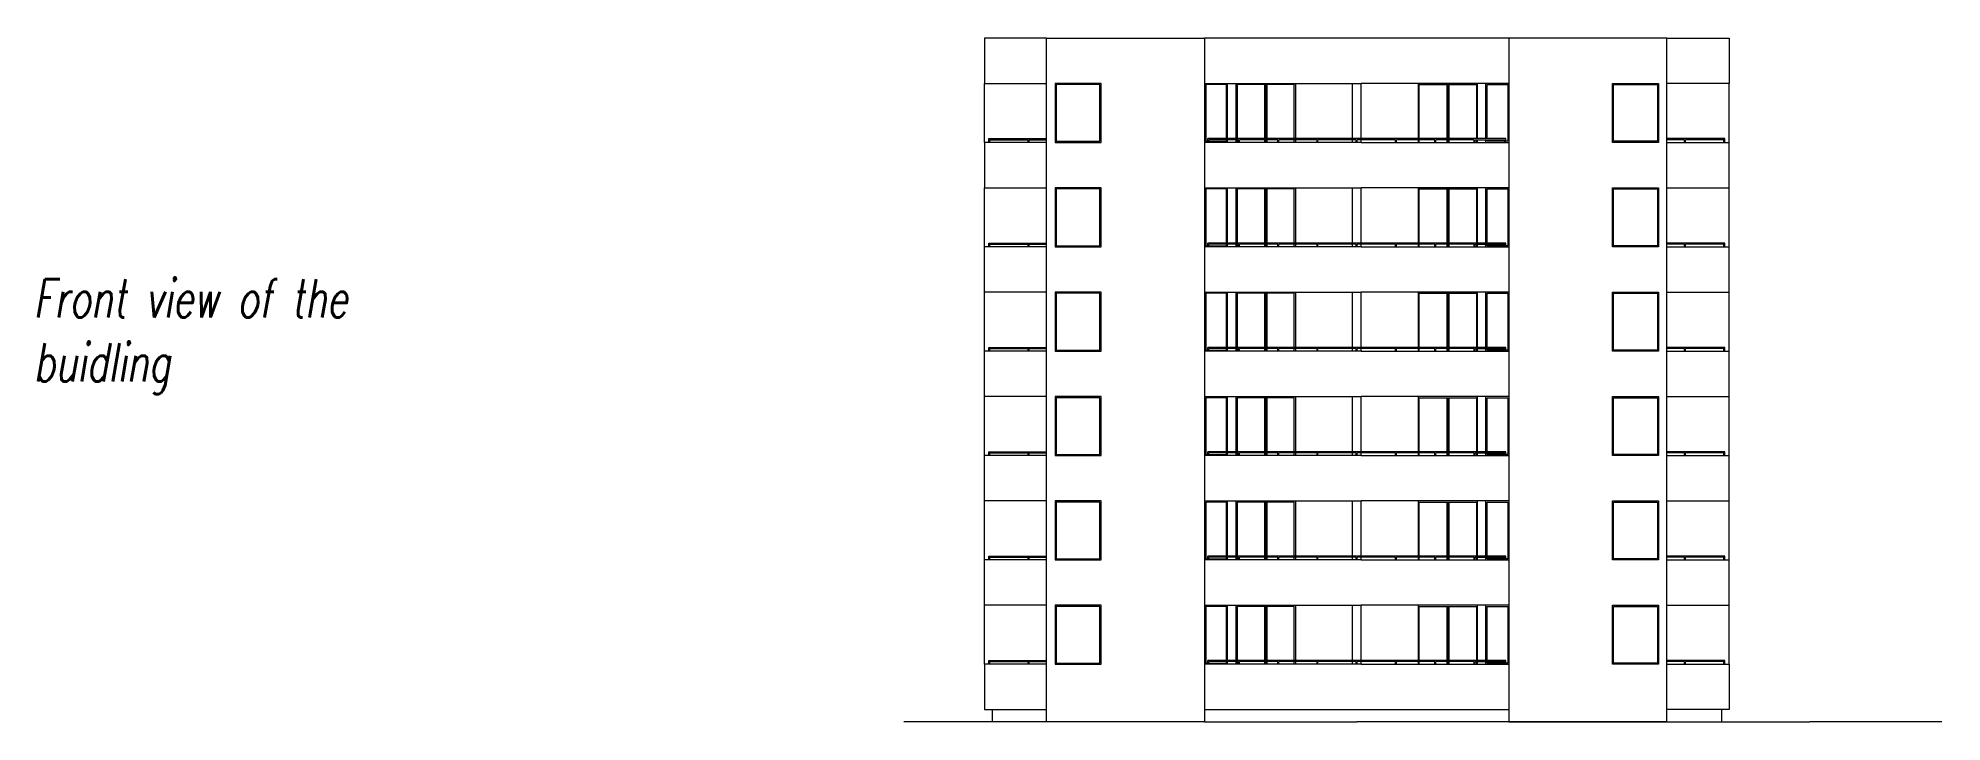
# Model space of a CAD drawing. Header units: inches. Extents: x -2542 to 2785, y 47 to 8827.
# Drawn here: x -2181 to 2785, y 7043 to 8827 of the extents above; entities that cross this region are included whole.
import ezdxf

# ---------------------------------------------------------------- set-up
doc = ezdxf.new("R2010")
doc.units = ezdxf.units.IN
doc.header["$MEASUREMENT"] = 0
for name, color, linetype, lineweight in [('01 MUROS', 250, 'Continuous', 9), ('LD_ELEV 1', 253, 'Continuous', 9), ('LD_ELEV 2', 250, 'Continuous', 9), ('MURO', 250, 'Continuous', 20)]:
    doc.layers.add(name, color=color, linetype=linetype, lineweight=lineweight)
doc.layers.add('CM', color=7, linetype='Continuous')
doc.styles.add('ROMANS', font='romans.shx', dxfattribs={"width": 0.7, "oblique": 10})

msp = doc.modelspace()

# ---------------------------------------------------------------- texts
at = {"layer": 'CM', "color": 1, "ltscale": 9, "insert": (-2192.8, 8198.3), "char_height": 100, "attachment_point": 1, "style": 'ROMANS'}
msp.add_mtext_dynamic_manual_height_columns('{\\C256;Front view of the buidling}', width=1124.51, gutter_width=105, heights=[0], dxfattribs=at)

# ---------------------------------------------------------------- linework, layer by layer
at = {"layer": '01 MUROS', "color": 7}
for p in [(2230, 7043.5), (2785.3, 7043.5)]:
    msp.add_line(p, (2440.8, 7043.5), dxfattribs=at)
at = {"layer": 'LD_ELEV 1', "color": 7}
for p, q in [((288, 8554.7), (288, 8708.7)), ((592, 8708.7), (472, 8708.7)), ((472, 8708.7), (472, 8554.7)), ((589, 8705.7), (475, 8705.7)), ((475, 8705.7), (475, 8557.7)), ((589, 8557.7), (589, 8705.7)), ((592, 8554.7), (592, 8708.7)), ((919, 8705.7), (865, 8705.7)), ((865, 8705.7), (865, 8557.7)), ((919, 8564.7), (919, 8705.7)), ((922, 8564.7), (922, 8708.7)), ((1096, 8705.7), (947, 8705.7)), ((947, 8705.7), (947, 8564.7)), ((1018.5, 8705.7), (1018.5, 8564.7)), ((1021.5, 8705.7), (1021.5, 8564.7)), ((1024.5, 8705.7), (1024.5, 8564.7)), ((1096, 8564.7), (1096, 8705.7)), ((1099, 8708.7), (1099, 8708.7)), ((1099, 8708.7), (1099, 8564.7)), ((1419, 8708.7), (1419, 8708.7)), ((1419, 8708.7), (1419, 8564.7)), ((1422, 8564.7), (1422, 8705.7)), ((1422, 8705.7), (1571, 8705.7)), ((1493.5, 8705.7), (1493.5, 8564.7)), ((1496.5, 8705.7), (1496.5, 8564.7)), ((1499.5, 8705.7), (1499.5, 8564.7)), ((1571, 8705.7), (1571, 8564.7)), ((1596, 8564.7), (1596, 8708.7)), ((1599, 8564.7), (1599, 8705.7)), ((1599, 8705.7), (1653, 8705.7)), ((1653, 8705.7), (1653, 8557.7)), ((1926, 8554.7), (1926, 8708.7)), ((1926, 8708.7), (2046, 8708.7)), ((1929, 8557.7), (1929, 8705.7)), ((1929, 8705.7), (2043, 8705.7)), ((2043, 8705.7), (2043, 8557.7)), ((2046, 8708.7), (2046, 8554.7)), ((2230, 8554.7), (2230, 8708.7)), ((472, 8554.7), (592, 8554.7)), ((475, 8557.7), (589, 8557.7)), ((865, 8557.7), (870.2, 8557.7)), ((872.7, 8557.7), (919, 8557.7)), ((919, 8557.7), (919, 8561.7)), ((922, 8554.7), (922, 8561.7)), ((947, 8561.7), (947, 8554.7)), ((1018.5, 8561.7), (1018.5, 8554.7)), ((1021.5, 8561.7), (1021.5, 8554.7)), ((1024.5, 8561.7), (1024.5, 8554.7)), ((1096, 8554.7), (1096, 8561.7)), ((1099, 8561.7), (1099, 8554.7)), ((1419, 8561.7), (1419, 8554.7)), ((1422, 8554.7), (1422, 8561.7)), ((1493.5, 8561.7), (1493.5, 8554.7)), ((1496.5, 8561.7), (1496.5, 8554.7)), ((1499.5, 8561.7), (1499.5, 8554.7)), ((1571, 8561.7), (1571, 8554.7)), ((1596, 8554.7), (1596, 8561.7)), ((1599, 8557.7), (1599, 8561.7)), ((1645.3, 8557.7), (1599, 8557.7)), ((1653, 8557.7), (1647.8, 8557.7)), ((2046, 8554.7), (1926, 8554.7)), ((2043, 8557.7), (1929, 8557.7)), ((288, 8282.5), (288, 8436.5)), ((592, 8436.5), (472, 8436.5)), ((472, 8436.5), (472, 8282.5)), ((589, 8433.5), (475, 8433.5)), ((475, 8433.5), (475, 8285.5)), ((589, 8285.5), (589, 8433.5)), ((592, 8282.5), (592, 8436.5)), ((919, 8433.5), (865, 8433.5)), ((865, 8433.5), (865, 8285.5)), ((919, 8292.5), (919, 8433.5)), ((922, 8292.5), (922, 8436.5)), ((1096, 8433.5), (947, 8433.5)), ((947, 8433.5), (947, 8292.5)), ((1018.5, 8433.5), (1018.5, 8292.5)), ((1021.5, 8433.5), (1021.5, 8292.5)), ((1024.5, 8433.5), (1024.5, 8292.5)), ((1096, 8292.5), (1096, 8433.5)), ((1099, 8436.5), (1099, 8436.5)), ((1099, 8436.5), (1099, 8292.5)), ((1419, 8436.5), (1419, 8436.5)), ((1419, 8436.5), (1419, 8292.5)), ((1422, 8292.5), (1422, 8433.5)), ((1422, 8433.5), (1571, 8433.5)), ((1493.5, 8433.5), (1493.5, 8292.5)), ((1496.5, 8433.5), (1496.5, 8292.5)), ((1499.5, 8433.5), (1499.5, 8292.5)), ((1571, 8433.5), (1571, 8292.5)), ((1596, 8292.5), (1596, 8436.5)), ((1599, 8292.5), (1599, 8433.5)), ((1599, 8433.5), (1653, 8433.5)), ((1653, 8433.5), (1653, 8285.5)), ((1926, 8282.5), (1926, 8436.5)), ((1926, 8436.5), (2046, 8436.5)), ((1929, 8285.5), (1929, 8433.5)), ((1929, 8433.5), (2043, 8433.5)), ((2043, 8433.5), (2043, 8285.5)), ((2046, 8436.5), (2046, 8282.5)), ((2230, 8282.5), (2230, 8436.5)), ((472, 8282.5), (592, 8282.5)), ((475, 8285.5), (589, 8285.5)), ((865, 8285.5), (870.2, 8285.5)), ((872.7, 8285.5), (919, 8285.5)), ((919, 8285.5), (919, 8289.5)), ((922, 8282.5), (922, 8289.5)), ((947, 8289.5), (947, 8282.5)), ((1018.5, 8289.5), (1018.5, 8282.5)), ((1021.5, 8289.5), (1021.5, 8282.5)), ((1024.5, 8289.5), (1024.5, 8282.5)), ((1096, 8282.5), (1096, 8289.5)), ((1099, 8289.5), (1099, 8282.5)), ((1419, 8289.5), (1419, 8282.5)), ((1422, 8282.5), (1422, 8289.5)), ((1493.5, 8289.5), (1493.5, 8282.5)), ((1496.5, 8289.5), (1496.5, 8282.5)), ((1499.5, 8289.5), (1499.5, 8282.5)), ((1571, 8289.5), (1571, 8282.5)), ((1596, 8282.5), (1596, 8289.5)), ((1599, 8285.5), (1599, 8289.5)), ((1645.3, 8285.5), (1599, 8285.5)), ((1653, 8285.5), (1647.8, 8285.5)), ((2046, 8282.5), (1926, 8282.5)), ((2043, 8285.5), (1929, 8285.5)), ((288, 8010.3), (288, 8164.3)), ((592, 8164.3), (472, 8164.3)), ((472, 8164.3), (472, 8010.3)), ((589, 8161.3), (475, 8161.3)), ((475, 8161.3), (475, 8013.3)), ((589, 8013.3), (589, 8161.3)), ((592, 8010.3), (592, 8164.3)), ((919, 8161.3), (865, 8161.3)), ((865, 8161.3), (865, 8013.3)), ((919, 8020.3), (919, 8161.3)), ((922, 8020.3), (922, 8164.3)), ((1096, 8161.3), (947, 8161.3)), ((947, 8161.3), (947, 8020.3)), ((1018.5, 8161.3), (1018.5, 8020.3)), ((1021.5, 8161.3), (1021.5, 8020.3)), ((1024.5, 8161.3), (1024.5, 8020.3)), ((1096, 8020.3), (1096, 8161.3)), ((1099, 8164.3), (1099, 8164.3)), ((1099, 8164.3), (1099, 8020.3)), ((1419, 8164.3), (1419, 8164.3)), ((1419, 8164.3), (1419, 8020.3)), ((1422, 8020.3), (1422, 8161.3)), ((1422, 8161.3), (1571, 8161.3)), ((1493.5, 8161.3), (1493.5, 8020.3)), ((1496.5, 8161.3), (1496.5, 8020.3)), ((1499.5, 8161.3), (1499.5, 8020.3)), ((1571, 8161.3), (1571, 8020.3)), ((1596, 8020.3), (1596, 8164.3)), ((1599, 8020.3), (1599, 8161.3)), ((1599, 8161.3), (1653, 8161.3)), ((1653, 8161.3), (1653, 8013.3)), ((1926, 8010.3), (1926, 8164.3)), ((1926, 8164.3), (2046, 8164.3)), ((1929, 8013.3), (1929, 8161.3)), ((1929, 8161.3), (2043, 8161.3)), ((2043, 8161.3), (2043, 8013.3)), ((2046, 8164.3), (2046, 8010.3)), ((2230, 8010.3), (2230, 8164.3)), ((472, 8010.3), (592, 8010.3)), ((475, 8013.3), (589, 8013.3)), ((865, 8013.3), (870.2, 8013.3)), ((872.7, 8013.3), (919, 8013.3)), ((919, 8013.3), (919, 8017.3)), ((922, 8010.3), (922, 8017.3)), ((947, 8017.3), (947, 8010.3)), ((1018.5, 8017.3), (1018.5, 8010.3)), ((1021.5, 8017.3), (1021.5, 8010.3)), ((1024.5, 8017.3), (1024.5, 8010.3)), ((1096, 8010.3), (1096, 8017.3)), ((1099, 8017.3), (1099, 8010.3)), ((1419, 8017.3), (1419, 8010.3)), ((1422, 8010.3), (1422, 8017.3)), ((1493.5, 8017.3), (1493.5, 8010.3)), ((1496.5, 8017.3), (1496.5, 8010.3)), ((1499.5, 8017.3), (1499.5, 8010.3)), ((1571, 8017.3), (1571, 8010.3)), ((1596, 8010.3), (1596, 8017.3)), ((1599, 8013.3), (1599, 8017.3)), ((1645.3, 8013.3), (1599, 8013.3)), ((1653, 8013.3), (1647.8, 8013.3)), ((2046, 8010.3), (1926, 8010.3)), ((2043, 8013.3), (1929, 8013.3)), ((288, 7738.1), (288, 7892.1)), ((592, 7892.1), (472, 7892.1)), ((472, 7892.1), (472, 7738.1)), ((589, 7889.1), (475, 7889.1)), ((475, 7889.1), (475, 7741.1)), ((589, 7741.1), (589, 7889.1)), ((592, 7738.1), (592, 7892.1)), ((919, 7889.1), (865, 7889.1)), ((865, 7889.1), (865, 7741.1)), ((919, 7748.1), (919, 7889.1)), ((922, 7748.1), (922, 7892.1)), ((1096, 7889.1), (947, 7889.1)), ((947, 7889.1), (947, 7748.1)), ((1018.5, 7889.1), (1018.5, 7748.1)), ((1021.5, 7889.1), (1021.5, 7748.1)), ((1024.5, 7889.1), (1024.5, 7748.1)), ((1096, 7748.1), (1096, 7889.1)), ((1099, 7892.1), (1099, 7892.1)), ((1099, 7892.1), (1099, 7748.1)), ((1419, 7892.1), (1419, 7892.1)), ((1419, 7892.1), (1419, 7748.1)), ((1422, 7748.1), (1422, 7889.1)), ((1422, 7889.1), (1571, 7889.1)), ((1493.5, 7889.1), (1493.5, 7748.1)), ((1496.5, 7889.1), (1496.5, 7748.1)), ((1499.5, 7889.1), (1499.5, 7748.1)), ((1571, 7889.1), (1571, 7748.1)), ((1596, 7748.1), (1596, 7892.1)), ((1599, 7748.1), (1599, 7889.1)), ((1599, 7889.1), (1653, 7889.1)), ((1653, 7889.1), (1653, 7741.1)), ((1926, 7738.1), (1926, 7892.1)), ((1926, 7892.1), (2046, 7892.1)), ((1929, 7741.1), (1929, 7889.1)), ((1929, 7889.1), (2043, 7889.1)), ((2043, 7889.1), (2043, 7741.1)), ((2046, 7892.1), (2046, 7738.1)), ((2230, 7738.1), (2230, 7892.1)), ((472, 7738.1), (592, 7738.1)), ((475, 7741.1), (589, 7741.1)), ((865, 7741.1), (870.2, 7741.1)), ((872.7, 7741.1), (919, 7741.1)), ((919, 7741.1), (919, 7745.1)), ((922, 7738.1), (922, 7745.1)), ((947, 7745.1), (947, 7738.1)), ((1018.5, 7745.1), (1018.5, 7738.1)), ((1021.5, 7745.1), (1021.5, 7738.1)), ((1024.5, 7745.1), (1024.5, 7738.1)), ((1096, 7738.1), (1096, 7745.1)), ((1099, 7745.1), (1099, 7738.1)), ((1419, 7745.1), (1419, 7738.1)), ((1422, 7738.1), (1422, 7745.1)), ((1493.5, 7745.1), (1493.5, 7738.1)), ((1496.5, 7745.1), (1496.5, 7738.1)), ((1499.5, 7745.1), (1499.5, 7738.1)), ((1571, 7745.1), (1571, 7738.1)), ((1596, 7738.1), (1596, 7745.1)), ((1599, 7741.1), (1599, 7745.1)), ((1645.3, 7741.1), (1599, 7741.1)), ((1653, 7741.1), (1647.8, 7741.1)), ((2046, 7738.1), (1926, 7738.1)), ((2043, 7741.1), (1929, 7741.1)), ((288, 7465.9), (288, 7619.9)), ((592, 7619.9), (472, 7619.9)), ((472, 7619.9), (472, 7465.9)), ((589, 7616.9), (475, 7616.9)), ((475, 7616.9), (475, 7468.9)), ((589, 7468.9), (589, 7616.9)), ((592, 7465.9), (592, 7619.9)), ((919, 7616.9), (865, 7616.9)), ((865, 7616.9), (865, 7468.9)), ((919, 7475.9), (919, 7616.9)), ((922, 7475.9), (922, 7619.9)), ((1096, 7616.9), (947, 7616.9)), ((947, 7616.9), (947, 7475.9)), ((1018.5, 7616.9), (1018.5, 7475.9)), ((1021.5, 7616.9), (1021.5, 7475.9)), ((1024.5, 7616.9), (1024.5, 7475.9)), ((1096, 7475.9), (1096, 7616.9)), ((1099, 7619.9), (1099, 7619.9)), ((1099, 7619.9), (1099, 7475.9)), ((1419, 7619.9), (1419, 7619.9)), ((1419, 7619.9), (1419, 7475.9)), ((1422, 7475.9), (1422, 7616.9)), ((1422, 7616.9), (1571, 7616.9)), ((1493.5, 7616.9), (1493.5, 7475.9)), ((1496.5, 7616.9), (1496.5, 7475.9)), ((1499.5, 7616.9), (1499.5, 7475.9)), ((1571, 7616.9), (1571, 7475.9)), ((1596, 7475.9), (1596, 7619.9)), ((1599, 7475.9), (1599, 7616.9)), ((1599, 7616.9), (1653, 7616.9)), ((1653, 7616.9), (1653, 7468.9)), ((1926, 7465.9), (1926, 7619.9)), ((1926, 7619.9), (2046, 7619.9)), ((1929, 7468.9), (1929, 7616.9)), ((1929, 7616.9), (2043, 7616.9)), ((2043, 7616.9), (2043, 7468.9)), ((2046, 7619.9), (2046, 7465.9)), ((2230, 7465.9), (2230, 7619.9)), ((472, 7465.9), (592, 7465.9)), ((475, 7468.9), (589, 7468.9)), ((865, 7468.9), (870.2, 7468.9)), ((872.7, 7468.9), (919, 7468.9)), ((919, 7468.9), (919, 7472.9)), ((922, 7465.9), (922, 7472.9)), ((947, 7472.9), (947, 7465.9)), ((1018.5, 7472.9), (1018.5, 7465.9)), ((1021.5, 7472.9), (1021.5, 7465.9)), ((1024.5, 7472.9), (1024.5, 7465.9)), ((1096, 7465.9), (1096, 7472.9)), ((1099, 7472.9), (1099, 7465.9)), ((1419, 7472.9), (1419, 7465.9)), ((1422, 7465.9), (1422, 7472.9)), ((1493.5, 7472.9), (1493.5, 7465.9)), ((1496.5, 7472.9), (1496.5, 7465.9)), ((1499.5, 7472.9), (1499.5, 7465.9)), ((1571, 7472.9), (1571, 7465.9)), ((1596, 7465.9), (1596, 7472.9)), ((1599, 7468.9), (1599, 7472.9)), ((1645.3, 7468.9), (1599, 7468.9)), ((1653, 7468.9), (1647.8, 7468.9)), ((2046, 7465.9), (1926, 7465.9)), ((2043, 7468.9), (1929, 7468.9)), ((288, 7193.7), (288, 7347.7)), ((592, 7347.7), (472, 7347.7)), ((472, 7347.7), (472, 7193.7)), ((589, 7344.7), (475, 7344.7)), ((475, 7344.7), (475, 7196.7)), ((589, 7196.7), (589, 7344.7)), ((592, 7193.7), (592, 7347.7)), ((919, 7344.7), (865, 7344.7)), ((865, 7344.7), (865, 7196.7)), ((919, 7203.7), (919, 7344.7)), ((922, 7203.7), (922, 7347.7)), ((1096, 7344.7), (947, 7344.7)), ((947, 7344.7), (947, 7203.7)), ((1018.5, 7344.7), (1018.5, 7203.7)), ((1021.5, 7344.7), (1021.5, 7203.7)), ((1024.5, 7344.7), (1024.5, 7203.7)), ((1096, 7203.7), (1096, 7344.7)), ((1099, 7347.7), (1099, 7347.7)), ((1099, 7347.7), (1099, 7203.7)), ((1419, 7347.7), (1419, 7347.7)), ((1419, 7347.7), (1419, 7203.7)), ((1422, 7203.7), (1422, 7344.7)), ((1422, 7344.7), (1571, 7344.7)), ((1493.5, 7344.7), (1493.5, 7203.7)), ((1496.5, 7344.7), (1496.5, 7203.7)), ((1499.5, 7344.7), (1499.5, 7203.7)), ((1571, 7344.7), (1571, 7203.7)), ((1596, 7203.7), (1596, 7347.7)), ((1599, 7203.7), (1599, 7344.7)), ((1599, 7344.7), (1653, 7344.7)), ((1653, 7344.7), (1653, 7196.7)), ((1926, 7193.7), (1926, 7347.7)), ((1926, 7347.7), (2046, 7347.7)), ((1929, 7196.7), (1929, 7344.7)), ((1929, 7344.7), (2043, 7344.7)), ((2043, 7344.7), (2043, 7196.7)), ((2046, 7347.7), (2046, 7193.7)), ((2230, 7193.7), (2230, 7347.7)), ((472, 7193.7), (592, 7193.7)), ((475, 7196.7), (589, 7196.7)), ((865, 7196.7), (870.2, 7196.7)), ((872.7, 7196.7), (919, 7196.7)), ((919, 7196.7), (919, 7200.7)), ((922, 7193.7), (922, 7200.7)), ((947, 7200.7), (947, 7193.7)), ((1018.5, 7200.7), (1018.5, 7193.7)), ((1021.5, 7200.7), (1021.5, 7193.7)), ((1024.5, 7200.7), (1024.5, 7193.7)), ((1096, 7193.7), (1096, 7200.7)), ((1099, 7200.7), (1099, 7193.7)), ((1419, 7200.7), (1419, 7193.7)), ((1422, 7193.7), (1422, 7200.7)), ((1493.5, 7200.7), (1493.5, 7193.7)), ((1496.5, 7200.7), (1496.5, 7193.7)), ((1499.5, 7200.7), (1499.5, 7193.7)), ((1571, 7200.7), (1571, 7193.7)), ((1596, 7193.7), (1596, 7200.7)), ((1599, 7196.7), (1599, 7200.7)), ((1645.3, 7196.7), (1599, 7196.7)), ((1653, 7196.7), (1647.8, 7196.7)), ((2046, 7193.7), (1926, 7193.7)), ((2043, 7196.7), (1929, 7196.7))]:
    msp.add_line(p, q, dxfattribs=at)
at = {"layer": 'LD_ELEV 2', "color": 7, "ltscale": 9}
for p, q in [((450, 8826.9), (288, 8826.9)), ((288, 8826.9), (288, 8708.7)), ((1656, 8826.9), (862, 8826.9)), ((2068, 8826.9), (2230, 8826.9)), ((2230, 8826.9), (2230, 8708.7)), ((288, 8708.7), (288, 8708.7)), ((288, 8708.7), (288, 8708.7)), ((288, 8708.7), (450, 8708.7)), ((862, 8708.7), (1270, 8708.7)), ((944, 8564.7), (944, 8708.7)), ((1248, 8564.7), (1248, 8708.7)), ((1270, 8564.7), (1270, 8708.7)), ((1656, 8708.7), (1270, 8708.7)), ((1574, 8564.7), (1574, 8708.7)), ((2068, 8554.7), (2068, 8708.7)), ((2230, 8708.7), (2068, 8708.7)), ((2230, 8708.7), (2230, 8708.7)), ((450, 8554.7), (288, 8554.7)), ((288, 8554.7), (288, 8436.5)), ((299, 8564.7), (450, 8564.7)), ((299, 8554.7), (299, 8564.7)), ((301.5, 8554.7), (301.5, 8561.7)), ((301.5, 8561.7), (401.5, 8561.7)), ((401.5, 8554.7), (401.5, 8561.7)), ((404, 8554.7), (404, 8561.7)), ((404, 8561.7), (450, 8561.7)), ((1270, 8554.7), (862, 8554.7)), ((1462.8, 8564.7), (870.2, 8564.7)), ((870.2, 8554.7), (870.2, 8564.7)), ((872.7, 8554.7), (872.7, 8561.7)), ((950.3, 8561.7), (872.7, 8561.7)), ((944, 8554.7), (944, 8561.7)), ((950.3, 8554.7), (950.3, 8561.7)), ((952.8, 8554.7), (952.8, 8561.7)), ((1052.8, 8561.7), (952.8, 8561.7)), ((1052.8, 8554.7), (1052.8, 8561.7)), ((1055.3, 8554.7), (1055.3, 8561.7)), ((1155.3, 8561.7), (1055.3, 8561.7)), ((1155.3, 8554.7), (1155.3, 8561.7)), ((1157.8, 8554.7), (1157.8, 8561.7)), ((1257.8, 8561.7), (1157.8, 8561.7)), ((1248, 8554.7), (1248, 8561.7)), ((1257.8, 8554.7), (1257.8, 8561.7)), ((1360.3, 8561.7), (1260.3, 8561.7)), ((1260.3, 8554.7), (1260.3, 8561.7)), ((1270, 8554.7), (1270, 8561.7)), ((1270, 8554.7), (1656, 8554.7)), ((1360.3, 8554.7), (1360.3, 8561.7)), ((1462.8, 8561.7), (1362.8, 8561.7)), ((1362.8, 8554.7), (1362.8, 8561.7)), ((1647.8, 8564.7), (1462.8, 8564.7)), ((1462.8, 8554.7), (1462.8, 8561.7)), ((1465.3, 8554.7), (1465.3, 8561.7)), ((1565.3, 8561.7), (1465.3, 8561.7)), ((1565.3, 8554.7), (1565.3, 8561.7)), ((1567.8, 8554.7), (1567.8, 8561.7)), ((1567.8, 8561.7), (1645.3, 8561.7)), ((1574, 8554.7), (1574, 8561.7)), ((1645.3, 8554.7), (1645.3, 8561.7)), ((1647.8, 8554.7), (1647.8, 8564.7)), ((2219, 8564.7), (2068, 8564.7)), ((2114, 8561.7), (2068, 8561.7)), ((2068, 8554.7), (2230, 8554.7)), ((2114, 8554.7), (2114, 8561.7)), ((2116.5, 8554.7), (2116.5, 8561.7)), ((2216.5, 8561.7), (2116.5, 8561.7)), ((2216.5, 8554.7), (2216.5, 8561.7)), ((2219, 8554.7), (2219, 8564.7)), ((2230, 8464.7), (2230, 8554.7)), ((2230, 8436.5), (2230, 8464.7)), ((288, 8436.5), (288, 8436.5)), ((288, 8436.5), (450, 8436.5)), ((862, 8436.5), (1270, 8436.5)), ((944, 8292.5), (944, 8436.5)), ((1248, 8292.5), (1248, 8436.5)), ((1270, 8292.5), (1270, 8436.5)), ((1656, 8436.5), (1270, 8436.5)), ((1574, 8292.5), (1574, 8436.5)), ((2068, 8282.5), (2068, 8436.5)), ((2068, 8436.5), (2230, 8436.5)), ((288, 8192.5), (288, 8282.5)), ((450, 8282.5), (288, 8282.5)), ((299, 8292.5), (450, 8292.5)), ((299, 8282.5), (299, 8292.5)), ((301.5, 8282.5), (301.5, 8289.5)), ((301.5, 8289.5), (401.5, 8289.5)), ((401.5, 8282.5), (401.5, 8289.5)), ((404, 8282.5), (404, 8289.5)), ((404, 8289.5), (450, 8289.5)), ((1270, 8282.5), (862, 8282.5)), ((1462.8, 8292.5), (870.2, 8292.5)), ((870.2, 8282.5), (870.2, 8292.5)), ((872.7, 8282.5), (872.7, 8289.5)), ((950.3, 8289.5), (872.7, 8289.5)), ((944, 8282.5), (944, 8289.5)), ((950.3, 8282.5), (950.3, 8289.5)), ((952.8, 8282.5), (952.8, 8289.5)), ((1052.8, 8289.5), (952.8, 8289.5)), ((1052.8, 8282.5), (1052.8, 8289.5)), ((1055.3, 8282.5), (1055.3, 8289.5)), ((1155.3, 8289.5), (1055.3, 8289.5)), ((1155.3, 8282.5), (1155.3, 8289.5)), ((1157.8, 8282.5), (1157.8, 8289.5)), ((1257.8, 8289.5), (1157.8, 8289.5)), ((1248, 8282.5), (1248, 8289.5)), ((1257.8, 8282.5), (1257.8, 8289.5)), ((1360.3, 8289.5), (1260.3, 8289.5)), ((1260.3, 8282.5), (1260.3, 8289.5)), ((1270, 8282.5), (1270, 8289.5)), ((1270, 8282.5), (1656, 8282.5)), ((1360.3, 8282.5), (1360.3, 8289.5)), ((1462.8, 8289.5), (1362.8, 8289.5)), ((1362.8, 8282.5), (1362.8, 8289.5)), ((1647.8, 8292.5), (1462.8, 8292.5)), ((1462.8, 8282.5), (1462.8, 8289.5)), ((1465.3, 8282.5), (1465.3, 8289.5)), ((1565.3, 8289.5), (1465.3, 8289.5)), ((1565.3, 8282.5), (1565.3, 8289.5)), ((1567.8, 8282.5), (1567.8, 8289.5)), ((1567.8, 8289.5), (1645.3, 8289.5)), ((1574, 8282.5), (1574, 8289.5)), ((1645.3, 8282.5), (1645.3, 8289.5)), ((1647.8, 8282.5), (1647.8, 8292.5)), ((2219, 8292.5), (2068, 8292.5)), ((2114, 8289.5), (2068, 8289.5)), ((2068, 8282.5), (2230, 8282.5)), ((2114, 8282.5), (2114, 8289.5)), ((2116.5, 8282.5), (2116.5, 8289.5)), ((2216.5, 8289.5), (2116.5, 8289.5)), ((2216.5, 8282.5), (2216.5, 8289.5)), ((2219, 8282.5), (2219, 8292.5)), ((2230, 8192.5), (2230, 8282.5)), ((288, 8164.3), (288, 8192.5)), ((450, 8164.3), (288, 8164.3)), ((862, 8164.3), (1270, 8164.3)), ((944, 8020.3), (944, 8164.3)), ((1248, 8020.3), (1248, 8164.3)), ((1270, 8020.3), (1270, 8164.3)), ((1656, 8164.3), (1270, 8164.3)), ((1574, 8020.3), (1574, 8164.3)), ((2068, 8164.3), (2230, 8164.3)), ((2230, 8164.3), (2230, 8192.5)), ((288, 7920.3), (288, 8010.3)), ((450, 8010.3), (288, 8010.3)), ((299, 8020.3), (450, 8020.3)), ((299, 8010.3), (299, 8020.3)), ((301.5, 8010.3), (301.5, 8017.3)), ((301.5, 8017.3), (401.5, 8017.3)), ((401.5, 8010.3), (401.5, 8017.3)), ((404, 8010.3), (404, 8017.3)), ((404, 8017.3), (450, 8017.3)), ((1270, 8010.3), (862, 8010.3)), ((1462.8, 8020.3), (870.2, 8020.3)), ((870.2, 8010.3), (870.2, 8020.3)), ((872.7, 8010.3), (872.7, 8017.3)), ((950.3, 8017.3), (872.7, 8017.3)), ((944, 8010.3), (944, 8017.3)), ((950.3, 8010.3), (950.3, 8017.3)), ((952.8, 8010.3), (952.8, 8017.3)), ((1052.8, 8017.3), (952.8, 8017.3)), ((1052.8, 8010.3), (1052.8, 8017.3)), ((1055.3, 8010.3), (1055.3, 8017.3)), ((1155.3, 8017.3), (1055.3, 8017.3)), ((1155.3, 8010.3), (1155.3, 8017.3)), ((1157.8, 8010.3), (1157.8, 8017.3)), ((1257.8, 8017.3), (1157.8, 8017.3)), ((1248, 8010.3), (1248, 8017.3)), ((1257.8, 8010.3), (1257.8, 8017.3)), ((1360.3, 8017.3), (1260.3, 8017.3)), ((1260.3, 8010.3), (1260.3, 8017.3)), ((1270, 8010.3), (1270, 8017.3)), ((1270, 8010.3), (1656, 8010.3)), ((1360.3, 8010.3), (1360.3, 8017.3)), ((1462.8, 8017.3), (1362.8, 8017.3)), ((1362.8, 8010.3), (1362.8, 8017.3)), ((1647.8, 8020.3), (1462.8, 8020.3)), ((1462.8, 8010.3), (1462.8, 8017.3)), ((1465.3, 8010.3), (1465.3, 8017.3)), ((1565.3, 8017.3), (1465.3, 8017.3)), ((1565.3, 8010.3), (1565.3, 8017.3)), ((1567.8, 8010.3), (1567.8, 8017.3)), ((1567.8, 8017.3), (1645.3, 8017.3)), ((1574, 8010.3), (1574, 8017.3)), ((1645.3, 8010.3), (1645.3, 8017.3)), ((1647.8, 8010.3), (1647.8, 8020.3)), ((2219, 8020.3), (2068, 8020.3)), ((2114, 8017.3), (2068, 8017.3)), ((2068, 8010.3), (2230, 8010.3)), ((2114, 8010.3), (2114, 8017.3)), ((2116.5, 8010.3), (2116.5, 8017.3)), ((2216.5, 8017.3), (2116.5, 8017.3)), ((2216.5, 8010.3), (2216.5, 8017.3)), ((2219, 8010.3), (2219, 8020.3)), ((2230, 7920.3), (2230, 8010.3)), ((288, 7892.1), (288, 7920.3)), ((2230, 7892.1), (2230, 7920.3)), ((450, 7892.1), (288, 7892.1)), ((862, 7892.1), (1270, 7892.1)), ((944, 7748.1), (944, 7892.1)), ((1248, 7748.1), (1248, 7892.1)), ((1270, 7748.1), (1270, 7892.1)), ((1656, 7892.1), (1270, 7892.1)), ((1574, 7748.1), (1574, 7892.1)), ((2068, 7738.1), (2068, 7892.1)), ((2068, 7892.1), (2230, 7892.1)), ((299, 7748.1), (450, 7748.1)), ((299, 7738.1), (299, 7748.1)), ((1462.8, 7748.1), (870.2, 7748.1)), ((870.2, 7738.1), (870.2, 7748.1)), ((1647.8, 7748.1), (1462.8, 7748.1)), ((1647.8, 7738.1), (1647.8, 7748.1)), ((2219, 7748.1), (2068, 7748.1)), ((2219, 7738.1), (2219, 7748.1)), ((288, 7648.1), (288, 7738.1)), ((450, 7738.1), (288, 7738.1)), ((301.5, 7738.1), (301.5, 7745.1)), ((301.5, 7745.1), (401.5, 7745.1)), ((401.5, 7738.1), (401.5, 7745.1)), ((404, 7738.1), (404, 7745.1)), ((404, 7745.1), (450, 7745.1)), ((1270, 7738.1), (862, 7738.1)), ((872.7, 7738.1), (872.7, 7745.1)), ((950.3, 7745.1), (872.7, 7745.1)), ((944, 7738.1), (944, 7745.1)), ((950.3, 7738.1), (950.3, 7745.1)), ((952.8, 7738.1), (952.8, 7745.1)), ((1052.8, 7745.1), (952.8, 7745.1)), ((1052.8, 7738.1), (1052.8, 7745.1)), ((1055.3, 7738.1), (1055.3, 7745.1)), ((1155.3, 7745.1), (1055.3, 7745.1)), ((1155.3, 7738.1), (1155.3, 7745.1)), ((1157.8, 7738.1), (1157.8, 7745.1)), ((1257.8, 7745.1), (1157.8, 7745.1)), ((1248, 7738.1), (1248, 7745.1)), ((1257.8, 7738.1), (1257.8, 7745.1)), ((1360.3, 7745.1), (1260.3, 7745.1)), ((1260.3, 7738.1), (1260.3, 7745.1)), ((1270, 7738.1), (1270, 7745.1)), ((1270, 7738.1), (1656, 7738.1)), ((1360.3, 7738.1), (1360.3, 7745.1)), ((1462.8, 7745.1), (1362.8, 7745.1)), ((1362.8, 7738.1), (1362.8, 7745.1)), ((1462.8, 7738.1), (1462.8, 7745.1)), ((1465.3, 7738.1), (1465.3, 7745.1)), ((1565.3, 7745.1), (1465.3, 7745.1)), ((1565.3, 7738.1), (1565.3, 7745.1)), ((1567.8, 7738.1), (1567.8, 7745.1)), ((1567.8, 7745.1), (1645.3, 7745.1)), ((1574, 7738.1), (1574, 7745.1)), ((1645.3, 7738.1), (1645.3, 7745.1)), ((2114, 7745.1), (2068, 7745.1)), ((2068, 7738.1), (2230, 7738.1)), ((2114, 7738.1), (2114, 7745.1)), ((2116.5, 7738.1), (2116.5, 7745.1)), ((2216.5, 7745.1), (2116.5, 7745.1)), ((2216.5, 7738.1), (2216.5, 7745.1)), ((2230, 7648.1), (2230, 7738.1)), ((288, 7619.9), (288, 7648.1)), ((2230, 7619.9), (2230, 7648.1)), ((450, 7619.9), (288, 7619.9)), ((862, 7619.9), (1270, 7619.9)), ((944, 7475.9), (944, 7619.9)), ((1248, 7475.9), (1248, 7619.9)), ((1270, 7475.9), (1270, 7619.9)), ((1656, 7619.9), (1270, 7619.9)), ((1574, 7475.9), (1574, 7619.9)), ((2068, 7619.9), (2230, 7619.9)), ((288, 7375.9), (288, 7465.9)), ((450, 7465.9), (288, 7465.9)), ((299, 7475.9), (450, 7475.9)), ((299, 7465.9), (299, 7475.9)), ((301.5, 7465.9), (301.5, 7472.9)), ((301.5, 7472.9), (401.5, 7472.9)), ((401.5, 7465.9), (401.5, 7472.9)), ((404, 7465.9), (404, 7472.9)), ((404, 7472.9), (450, 7472.9)), ((1270, 7465.9), (862, 7465.9)), ((1462.8, 7475.9), (870.2, 7475.9)), ((870.2, 7465.9), (870.2, 7475.9)), ((872.7, 7465.9), (872.7, 7472.9)), ((950.3, 7472.9), (872.7, 7472.9)), ((944, 7465.9), (944, 7472.9)), ((950.3, 7465.9), (950.3, 7472.9)), ((952.8, 7465.9), (952.8, 7472.9)), ((1052.8, 7472.9), (952.8, 7472.9)), ((1052.8, 7465.9), (1052.8, 7472.9)), ((1055.3, 7465.9), (1055.3, 7472.9)), ((1155.3, 7472.9), (1055.3, 7472.9)), ((1155.3, 7465.9), (1155.3, 7472.9)), ((1157.8, 7465.9), (1157.8, 7472.9)), ((1257.8, 7472.9), (1157.8, 7472.9)), ((1248, 7465.9), (1248, 7472.9)), ((1257.8, 7465.9), (1257.8, 7472.9)), ((1360.3, 7472.9), (1260.3, 7472.9)), ((1260.3, 7465.9), (1260.3, 7472.9)), ((1270, 7465.9), (1270, 7472.9)), ((1270, 7465.9), (1656, 7465.9)), ((1360.3, 7465.9), (1360.3, 7472.9)), ((1462.8, 7472.9), (1362.8, 7472.9)), ((1362.8, 7465.9), (1362.8, 7472.9)), ((1647.8, 7475.9), (1462.8, 7475.9)), ((1462.8, 7465.9), (1462.8, 7472.9)), ((1465.3, 7465.9), (1465.3, 7472.9)), ((1565.3, 7472.9), (1465.3, 7472.9)), ((1565.3, 7465.9), (1565.3, 7472.9)), ((1567.8, 7465.9), (1567.8, 7472.9)), ((1567.8, 7472.9), (1645.3, 7472.9)), ((1574, 7465.9), (1574, 7472.9)), ((1645.3, 7465.9), (1645.3, 7472.9)), ((1647.8, 7465.9), (1647.8, 7475.9)), ((2219, 7475.9), (2068, 7475.9)), ((2114, 7472.9), (2068, 7472.9)), ((2068, 7465.9), (2230, 7465.9)), ((2114, 7465.9), (2114, 7472.9)), ((2116.5, 7465.9), (2116.5, 7472.9)), ((2216.5, 7472.9), (2116.5, 7472.9)), ((2216.5, 7465.9), (2216.5, 7472.9)), ((2219, 7465.9), (2219, 7475.9)), ((2230, 7375.9), (2230, 7465.9)), ((288, 7347.7), (288, 7375.9)), ((2230, 7347.7), (2230, 7375.9)), ((450, 7347.7), (288, 7347.7)), ((862, 7347.7), (1270, 7347.7)), ((944, 7203.7), (944, 7347.7)), ((1248, 7203.7), (1248, 7347.7)), ((1270, 7203.7), (1270, 7347.7)), ((1656, 7347.7), (1270, 7347.7)), ((1574, 7203.7), (1574, 7347.7)), ((2068, 7347.7), (2230, 7347.7)), ((299, 7203.7), (450, 7203.7)), ((299, 7193.7), (299, 7203.7)), ((1462.8, 7203.7), (870.2, 7203.7)), ((870.2, 7193.7), (870.2, 7203.7)), ((1647.8, 7203.7), (1462.8, 7203.7)), ((1647.8, 7193.7), (1647.8, 7203.7)), ((2219, 7203.7), (2068, 7203.7)), ((2219, 7193.7), (2219, 7203.7)), ((450, 7193.7), (288, 7193.7)), ((288, 7193.7), (288, 7075.5)), ((301.5, 7193.7), (301.5, 7200.7)), ((301.5, 7200.7), (401.5, 7200.7)), ((401.5, 7193.7), (401.5, 7200.7)), ((404, 7193.7), (404, 7200.7)), ((404, 7200.7), (450, 7200.7)), ((1270, 7193.7), (862, 7193.7)), ((872.7, 7193.7), (872.7, 7200.7)), ((950.3, 7200.7), (872.7, 7200.7)), ((944, 7193.7), (944, 7200.7)), ((950.3, 7193.7), (950.3, 7200.7)), ((952.8, 7193.7), (952.8, 7200.7)), ((1052.8, 7200.7), (952.8, 7200.7)), ((1052.8, 7193.7), (1052.8, 7200.7)), ((1055.3, 7193.7), (1055.3, 7200.7)), ((1155.3, 7200.7), (1055.3, 7200.7)), ((1155.3, 7193.7), (1155.3, 7200.7)), ((1157.8, 7193.7), (1157.8, 7200.7)), ((1257.8, 7200.7), (1157.8, 7200.7)), ((1248, 7193.7), (1248, 7200.7)), ((1257.8, 7193.7), (1257.8, 7200.7)), ((1360.3, 7200.7), (1260.3, 7200.7)), ((1260.3, 7193.7), (1260.3, 7200.7)), ((1270, 7193.7), (1270, 7200.7)), ((1270, 7193.7), (1656, 7193.7)), ((1360.3, 7193.7), (1360.3, 7200.7)), ((1462.8, 7200.7), (1362.8, 7200.7)), ((1362.8, 7193.7), (1362.8, 7200.7)), ((1462.8, 7193.7), (1462.8, 7200.7)), ((1465.3, 7193.7), (1465.3, 7200.7)), ((1565.3, 7200.7), (1465.3, 7200.7)), ((1565.3, 7193.7), (1565.3, 7200.7)), ((1567.8, 7193.7), (1567.8, 7200.7)), ((1567.8, 7200.7), (1645.3, 7200.7)), ((1574, 7193.7), (1574, 7200.7)), ((1645.3, 7193.7), (1645.3, 7200.7)), ((2114, 7200.7), (2068, 7200.7)), ((2068, 7193.7), (2230, 7193.7)), ((2114, 7193.7), (2114, 7200.7)), ((2116.5, 7193.7), (2116.5, 7200.7)), ((2216.5, 7200.7), (2116.5, 7200.7)), ((2216.5, 7193.7), (2216.5, 7200.7)), ((2230, 7193.7), (2230, 7075.5)), ((288, 7075.5), (450, 7075.5)), ((308, 7075.5), (308, 7075.5)), ((308, 7075.5), (308, 7043.5)), ((862, 7075.5), (1656, 7075.5)), ((2230, 7075.5), (2068, 7075.5)), ((2210, 7075.5), (2210, 7075.5)), ((2210, 7075.5), (2210, 7043.5)), ((288, 7043.5), (77.2, 7043.5)), ((450, 7043.5), (288, 7043.5)), ((862, 7043.5), (1259, 7043.5)), ((2068, 7043.5), (1259, 7043.5)), ((2068, 7043.5), (2230, 7043.5))]:
    msp.add_line(p, q, dxfattribs=at)
at = {"layer": 'MURO', "color": 7, "ltscale": 9}
for p, q in [((450, 8798.7), (450, 8826.9)), ((450, 8826.9), (862, 8826.9)), ((450, 7043.5), (450, 8798.7)), ((450, 8798.7), (450, 8798.7)), ((450, 8798.7), (450, 8798.7)), ((862, 8826.9), (862, 7043.5)), ((1656, 8826.9), (1656, 7043.5)), ((2068, 8826.9), (1656, 8826.9)), ((2068, 7043.5), (2068, 8826.9)), ((2068, 8826.9), (2068, 8826.9)), ((2068, 8826.9), (2068, 8826.9)), ((2068, 8826.9), (2068, 8826.9)), ((862, 7043.5), (450, 7043.5)), ((450, 7043.5), (450, 7043.5)), ((450, 7043.5), (450, 7043.5)), ((1656, 7043.5), (2068, 7043.5)), ((2068, 7043.5), (2068, 7043.5)), ((2068, 7043.5), (2068, 7043.5))]:
    msp.add_line(p, q, dxfattribs=at)

msp.set_redraw_order([(e.dxf.handle, doc.entitydb.next_handle()) for e in msp.query("TEXT MTEXT ATTDEF DIMENSION ARC_DIMENSION")])  # texts and dimensions are drawn at this point

doc.saveas('drawing.dxf')
